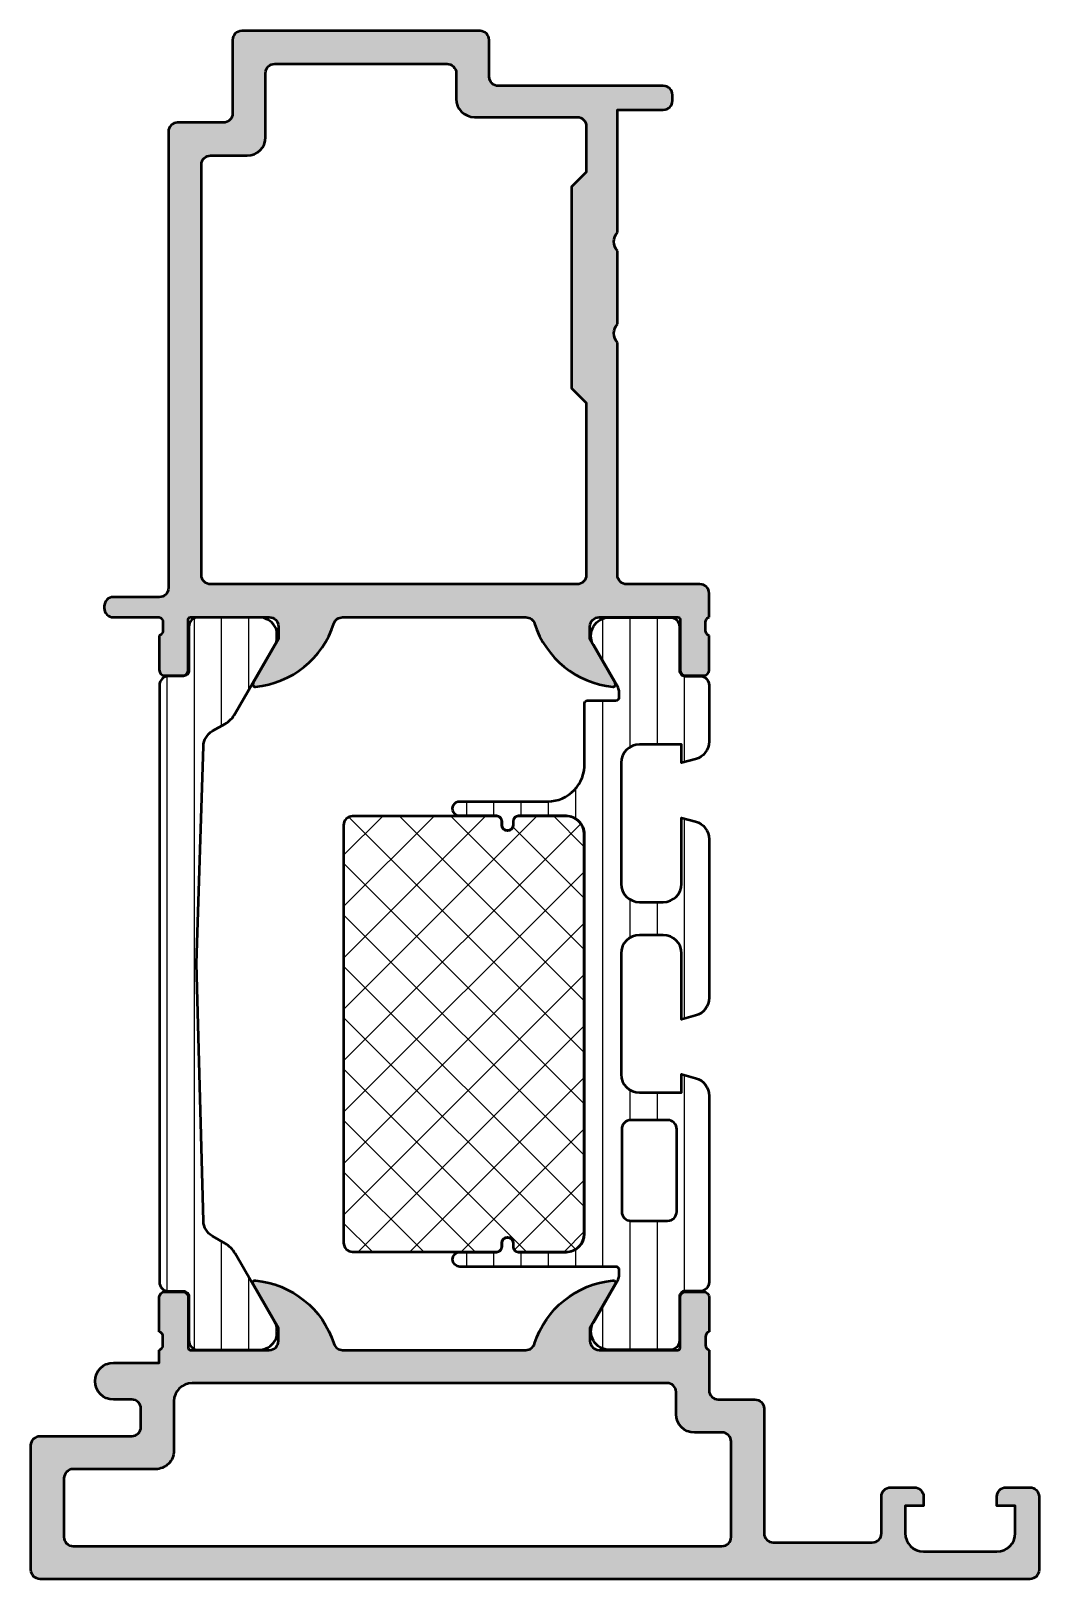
# Model space of a CAD drawing. Extents: x 0 to 55, y 0 to 84.5.
import ezdxf

# ---------------------------------------------------------------- set-up
doc = ezdxf.new("R2010")
doc.units = 0
for name, color, linetype, lineweight in [('0S-Alu contour', 7, 'Continuous', 50), ('0S-Alu hatch', 252, 'Continuous', 25), ('0S-Plastic contour', 254, 'Continuous', 50), ('0S-Plastic hatch', 253, 'Continuous', 25), ('0S-PT contour', 91, 'Continuous', 50), ('0S-PT hatch', 103, 'Continuous', 25)]:
    doc.layers.add(name, color=color, linetype=linetype, lineweight=lineweight)
pattern_1 = [(90, (0, 0), (-1.4859, 0), [])]

# ---------------------------------------------------------------- blocks, each defined once
blk = doc.blocks.new('438210__B001AB54_13BA_46BB_997D_0071A4AAF53B_')
at = {"layer": '0S-Alu hatch'}
h = blk.add_hatch(color=256, dxfattribs=at)
edge = h.paths.add_edge_path()
edge.add_arc((7.999978222410345, 78.99999838604202), 0.500000000000057, 90, 180)
edge.add_line((7.499978222410288, 78.99999838604202), (7.499978222410401, 54.10003925664722))
edge.add_ellipse((6.999978222410232, 54.10003925664722), major_axis=(-0.5000000000001698, 0), ratio=1, start_angle=90.00000000000279, end_angle=180, ccw=False)
edge.add_line((6.999978222410256, 53.60003925664705), (4.499978222410267, 53.60003925664693))
edge.add_arc((4.49997822241029, 53.10003925664704), 0.4999999999998935, 90.00000000000261, 180)
edge.add_line((3.999978222410397, 53.10003925664704), (3.999978222410401, 52.99999600996191))
edge.add_arc((4.499978222410286, 52.99999600996192), 0.499999999999885, 180, 270.0001748528402)
edge.add_line((4.499979748289169, 52.49999600996437), (6.999978222410404, 52.50000363935646))
edge.add_ellipse((6.921141775867361, 52.23248304736334), major_axis=(-0.2788950563274342, 0), ratio=1, start_angle=178.8354106258769, end_angle=253.5801235805081, ccw=False)
edge.add_line((7.199979222410406, 52.22681463936485), (7.199979222410406, 51.77322063936494))
edge.add_ellipse((6.921111126767236, 51.76755997988792), major_axis=(-0.2789255417371507, 0), ratio=1, start_angle=106.4245945553551, end_angle=181.162870072879, ccw=False)
edge.add_line((6.999978222410406, 51.50001663936498), (6.999978222410405, 49.62000563935646))
edge.add_arc((7.299978222410402, 49.62000563935646), 0.2999999999999971, 180, 270)
edge.add_line((7.299978222410402, 49.32000563935646), (8.279952541453193, 49.32000563935647))
edge.add_arc((8.27995254145319, 49.62000563935646), 0.2999999999999971, 270.0000000000007, 360)
edge.add_line((8.579952541453187, 49.62000563935646), (8.579952541453194, 52.38000363935646))
edge.add_ellipse((8.699952541453191, 52.38000363935647), major_axis=(-0.1199999999999974, 0), ratio=1, start_angle=270, end_angle=360, ccw=False)
edge.add_line((8.699952541453191, 52.50000363935646), (12.9999782224104, 52.50000363935646))
edge.add_ellipse((12.9999782224104, 52.00000363935647), major_axis=(-0.5, 0), ratio=1, start_angle=180, end_angle=270, ccw=False)
edge.add_line((13.4999782224104, 52.00000363935647), (13.4999782224104, 51.30000363935645))
edge.add_line((13.4999782224104, 51.30000363935645), (12.11848276478804, 48.9071833163289))
edge.add_arc((12.23809800705869, 48.83812342400475), 0.1381197846482912, 149.9999999999988, 275.6225775507918)
edge.add_arc((11.76175498123662, 53.67661250120416), 4.999999999999889, 275.6225775507933, 342.25158364393)
edge.add_ellipse((16.9999782224104, 52.00000363935638), major_axis=(-0.5000000000000803, 0), ratio=1, start_angle=270, end_angle=342.25158364392985, ccw=False)
edge.add_line((16.9999782224104, 52.50000363935646), (27.00000343991803, 52.50000363935646))
edge.add_ellipse((27.00000343991803, 52.00000363935626), major_axis=(-0.500000000000199, 0), ratio=1, start_angle=197.7484163560699, end_angle=270, ccw=False)
edge.add_arc((32.23822668109181, 53.67661250120405), 4.999999999999767, 197.74841635607, 264.3774224492066)
edge.add_arc((31.76188365526975, 48.83812342400476), 0.1381197846482958, 264.3774224492017, 389.9999999999997)
edge.add_line((31.88149889754041, 48.90718331632891), (30.50000343991804, 51.30000363935646))
edge.add_line((30.50000343991804, 51.30000363935646), (30.50000343991805, 52.00000363935648))
edge.add_ellipse((31.00000343991804, 52.00000363935647), major_axis=(-0.4999999999999929, 0), ratio=1, start_angle=270, end_angle=360, ccw=False)
edge.add_line((31.00000343991804, 52.50000363935646), (35.30002912087527, 52.50000363935645))
edge.add_ellipse((35.30002912087527, 52.38000363935647), major_axis=(-0.1199999999999761, 0), ratio=1, start_angle=180, end_angle=270, ccw=False)
edge.add_line((35.42002912087524, 52.38000363935647), (35.42002912087526, 49.62000563935646))
edge.add_arc((35.72002912087525, 49.62000563935647), 0.29999999999999, 180, 269.9999999999986)
edge.add_line((35.72002912087524, 49.32000563935648), (36.70000343991804, 49.32000563935647))
edge.add_arc((36.70000343991804, 49.62000563935646), 0.2999999999999971, 270, 360)
edge.add_line((37.00000343991803, 49.62000563935646), (37.00000343991803, 51.50001663936498))
edge.add_ellipse((37.07887053556122, 51.76755997988792), major_axis=(-0.2789255417371551, 0), ratio=1, start_angle=-1.1628700727583237, end_angle=73.57540544464229, ccw=False)
edge.add_line((36.80000243991803, 51.77322063936435), (36.80000243991803, 52.22681463936527))
edge.add_ellipse((37.07883988646108, 52.23248304736336), major_axis=(-0.278895056327425, 0), ratio=1, start_angle=-73.58012358050871, end_angle=1.164589374040304, ccw=False)
edge.add_line((37.00000343991804, 52.50000363935647), (37.00000034391764, 53.79999720073795))
edge.add_arc((36.50000034391901, 53.79999600996213), 0.5000000000000466, 0.0001364489491781, 90)
edge.add_line((36.50000034391901, 54.29999600996217), (32.50000034391907, 54.29999600996218))
edge.add_ellipse((32.50000034391907, 54.79999600996219), major_axis=(-0.5, 0), ratio=1, start_angle=0, end_angle=90, ccw=False)
edge.add_line((32.00000034391907, 54.79999600996219), (32.00000034391907, 67.49999600996216))
edge.add_ellipse((32.52502729791173, 67.99999600996216), major_axis=(-0.7250195186467849, 0), ratio=1, start_angle=-43.601349951590976, end_angle=43.60134995159109, ccw=False)
edge.add_line((32.00000034391907, 68.49999600996216), (32.00000034391907, 72.499968544142))
edge.add_ellipse((32.52502729791173, 72.999968544142), major_axis=(-0.7250195186467849, 0), ratio=1, start_angle=-43.601349951590976, end_angle=43.60134995159109, ccw=False)
edge.add_line((32.00000034391907, 73.499968544142), (32.00000034391896, 80.19999600996232))
edge.add_line((32.00000034391896, 80.19999600996232), (34.50000034391896, 80.19999600996232))
edge.add_arc((34.50000034391896, 80.69999600996243), 0.5000000000001137, 270, 360)
edge.add_line((35.00000034391907, 80.6999960099626), (35.00000034391895, 80.99999600996246))
edge.add_arc((34.50000034391906, 80.99999600996225), 0.4999999999998935, 0, 89.9999999999992)
edge.add_line((34.50000034391907, 81.49999600996215), (25.50000034391896, 81.49999600996215))
edge.add_ellipse((25.50000034391896, 81.99999600996205), major_axis=(-0.4999999999998864, 0), ratio=1, start_angle=0.0005069877282721791, end_angle=90, ccw=False)
edge.add_line((25.00000034393865, 81.99999158566027), (24.99998264667285, 84.00000043426031))
edge.add_arc((24.49998264669213, 83.99999600996345), 0.5000000000002974, 0.0005069862905383, 90.00000000000081)
edge.add_line((24.49998264669212, 84.49999600996377), (11.49997822241193, 84.49999600996352))
edge.add_arc((11.49997822241193, 83.99999600996335), 0.5000000000001564, 90.00000000000102, 180)
edge.add_line((10.99997822241178, 83.99999600996334), (10.99997822241188, 79.99999838604221))
edge.add_ellipse((10.49997822241176, 79.9999983860422), major_axis=(-0.5000000000001137, 0), ratio=1, start_angle=90, end_angle=180, ccw=False)
edge.add_line((10.49997822241176, 79.49999838604208), (7.999978222410345, 79.49999838604208))
edge = h.paths.add_edge_path()
edge.add_line((9.799978222410157, 77.69999838604201), (11.79997822241223, 77.69999838604213))
edge.add_arc((11.79997822241217, 78.69999838604201), 0.9999999999998863, 270.0000000000033, 360)
edge.add_line((12.79997822241206, 78.69999838604208), (12.79997822241183, 82.19999600996358))
edge.add_ellipse((13.29997822241166, 82.19999600996363), major_axis=(-0.4999999999998295, 0), ratio=1, start_angle=270.0000000000006, end_angle=360, ccw=False)
edge.add_line((13.29997822241166, 82.69999600996346), (22.70000034391882, 82.69999600996357))
edge.add_ellipse((22.70000034391883, 82.1999960099635), major_axis=(-0.500000000000057, 0), ratio=1, start_angle=180, end_angle=270.0000000000008, ccw=False)
edge.add_line((23.20000034391888, 82.19999600996358), (23.20000034391911, 80.79999600996194))
edge.add_arc((24.200000343919, 80.7999960099621), 0.9999999999998863, 180, 270)
edge.add_line((24.200000343919, 79.79999600996221), (29.80000034391891, 79.79999600996221))
edge.add_ellipse((29.80000034391891, 79.29999600996211), major_axis=(-0.5000000000001137, 0), ratio=1, start_angle=180, end_angle=270, ccw=False)
edge.add_line((30.30000034391902, 79.29999600996207), (30.30000034391879, 76.79998802698105))
edge.add_line((30.30000034391879, 76.79998802698105), (29.50000034391884, 75.99998802698123))
edge.add_line((29.50000034391884, 75.99998802698123), (29.50000034391884, 64.99998202861843))
edge.add_line((29.50000034391884, 64.99998202861843), (30.30000034391891, 64.19998202861893))
edge.add_line((30.30000034391891, 64.19998202861893), (30.30000034391913, 54.79999600996214))
edge.add_ellipse((29.80000034391919, 54.79999600996212), major_axis=(-0.4999999999999467, 0), ratio=1, start_angle=89.9999999999821, end_angle=180, ccw=False)
edge.add_line((29.80000034391903, 54.29999600996217), (9.799978222410296, 54.29999600996218))
edge.add_ellipse((9.799978222410296, 54.79999600996224), major_axis=(-0.500000000000057, 0), ratio=1, start_angle=0, end_angle=90, ccw=False)
edge.add_line((9.299978222410237, 54.79999600996223), (9.299978222409901, 77.19999838604171))
edge.add_ellipse((9.799978222410186, 77.19999838604173), major_axis=(-0.5000000000002843, 0), ratio=1, start_angle=270.00000000000324, end_angle=360, ccw=False)
at = {"layer": '0S-Alu contour', "color": 7}
for points in [[(10.99997822241178, 83.99999600996334), (10.99997822241188, 79.99999838604221)], [(24.49998264669212, 84.49999600996377), (11.49997822241193, 84.49999600996352)], [(25.00000034393865, 81.99999158566027), (24.99998264667285, 84.00000043426031)], [(12.79997822241206, 78.69999838604208), (12.79997822241183, 82.19999600996358)], [(13.29997822241166, 82.69999600996346), (22.70000034391882, 82.69999600996357)], [(23.20000034391888, 82.19999600996358), (23.20000034391911, 80.79999600996194)], [(34.50000034391907, 81.49999600996215), (25.50000034391896, 81.49999600996215)], [(35.00000034391907, 80.6999960099626), (35.00000034391895, 80.99999600996246)], [(10.49997822241176, 79.49999838604208), (7.999978222410345, 79.49999838604208)], [(24.200000343919, 79.79999600996221), (29.80000034391891, 79.79999600996221)], [(32.00000034391907, 73.499968544142), (32.00000034391896, 80.19999600996232), (34.50000034391896, 80.19999600996232)], [(7.499978222410288, 78.99999838604202), (7.499978222410401, 54.10003925664722)], [(30.30000034391902, 79.29999600996207), (30.30000034391879, 76.79998802698105), (29.50000034391884, 75.99998802698123), (29.50000034391884, 64.99998202861843), (30.30000034391891, 64.19998202861893), (30.30000034391913, 54.79999600996214)], [(9.299978222410237, 54.79999600996223), (9.299978222409901, 77.19999838604171)], [(9.799978222410157, 77.69999838604201), (11.79997822241223, 77.69999838604213)], [(32.00000034391907, 68.49999600996216), (32.00000034391907, 72.499968544142)], [(32.00000034391907, 54.79999600996219), (32.00000034391907, 67.49999600996216)], [(29.80000034391903, 54.29999600996217), (9.799978222410296, 54.29999600996218)], [(36.50000034391901, 54.29999600996217), (32.50000034391907, 54.29999600996218)], [(6.999978222410256, 53.60003925664705), (4.499978222410267, 53.60003925664693)], [(37.00000343991804, 52.50000363935647), (37.00000034391764, 53.79999720073795)], [(3.999978222410397, 53.10003925664704), (3.999978222410401, 52.99999600996191)], [(4.499979748289169, 52.49999600996437), (6.999978222410404, 52.50000363935646)], [(8.699952541453191, 52.50000363935646), (12.9999782224104, 52.50000363935646)], [(16.9999782224104, 52.50000363935646), (27.00000343991803, 52.50000363935646)], [(31.00000343991804, 52.50000363935646), (35.30002912087527, 52.50000363935645)], [(7.199979222410406, 52.22681463936485), (7.199979222410406, 51.77322063936494)], [(8.579952541453187, 49.62000563935646), (8.579952541453194, 52.38000363935646)], [(13.4999782224104, 52.00000363935647), (13.4999782224104, 51.30000363935645), (12.11848276478804, 48.9071833163289)], [(31.88149889754041, 48.90718331632891), (30.50000343991804, 51.30000363935646), (30.50000343991805, 52.00000363935648)], [(35.42002912087524, 52.38000363935647), (35.42002912087526, 49.62000563935646)], [(36.80000243991803, 51.77322063936435), (36.80000243991803, 52.22681463936527)], [(6.999978222410406, 51.50001663936498), (6.999978222410405, 49.62000563935646)], [(37.00000343991803, 49.62000563935646), (37.00000343991803, 51.50001663936498)], [(7.299978222410402, 49.32000563935646), (8.279952541453193, 49.32000563935647)], [(35.72002912087524, 49.32000563935648), (36.70000343991804, 49.32000563935647)]]:
    blk.add_lwpolyline(points, dxfattribs=at)
for centre, radius, start, end in [((11.49997822241193, 83.99999600996335), 0.5000000000001564, 90.00000000000102, 180), ((24.49998264669213, 83.99999600996345), 0.5000000000002974, 0.0005069862905383, 90.00000000000081), ((34.50000034391906, 80.99999600996225), 0.4999999999998935, 0, 89.9999999999992), ((24.200000343919, 80.7999960099621), 0.9999999999998863, 180, 270), ((34.50000034391896, 80.69999600996243), 0.5000000000001137, 270, 0), ((7.999978222410345, 78.99999838604202), 0.500000000000057, 90, 180), ((11.79997822241217, 78.69999838604201), 0.9999999999998863, 270.0000000000033, 0), ((36.50000034391901, 53.79999600996213), 0.5000000000000466, 0.0001364489491781, 90), ((4.49997822241029, 53.10003925664704), 0.4999999999998935, 90.00000000000261, 180), ((4.499978222410286, 52.99999600996192), 0.499999999999885, 180, 270.0001748528402), ((11.76175498123662, 53.67661250120416), 4.999999999999889, 275.6225775507933, 342.25158364393), ((32.23822668109181, 53.67661250120405), 4.999999999999767, 197.74841635607, 264.3774224492066), ((7.299978222410402, 49.62000563935646), 0.2999999999999971, 180, 270), ((8.27995254145319, 49.62000563935646), 0.2999999999999971, 270.0000000000007, 0), ((35.72002912087525, 49.62000563935647), 0.29999999999999, 180, 269.9999999999986), ((36.70000343991804, 49.62000563935646), 0.2999999999999971, 270, 0), ((12.23809800705869, 48.83812342400475), 0.1381197846482912, 149.9999999999988, 275.6225775507918), ((31.76188365526975, 48.83812342400476), 0.1381197846482958, 264.3774224492017, 29.9999999999997)]:
    blk.add_arc(centre, radius, start, end, dxfattribs=at)
at = {"layer": '0S-Alu contour', "color": 7, "extrusion": (0, 0, -1)}
for centre, radius, start, end in [((-13.29997822241166, 82.19999600996363), 0.4999999999998295, 0, 89.99999999999939), ((-22.70000034391883, 82.1999960099635), 0.500000000000057, 89.9999999999992, 180), ((-25.50000034391896, 81.99999600996205), 0.4999999999998864, 270, 359.9994930122717), ((-10.49997822241176, 79.9999983860422), 0.5000000000001137, 180, 270), ((-29.80000034391891, 79.29999600996211), 0.5000000000001137, 90, 180), ((-9.799978222410186, 77.19999838604173), 0.5000000000002843, 0, 89.99999999999675), ((-32.52502729791173, 72.999968544142), 0.7250195186467849, 316.398650048409, 43.60134995159103), ((-32.52502729791173, 67.99999600996216), 0.7250195186467849, 316.398650048409, 43.60134995159103), ((-6.999978222410232, 54.10003925664722), 0.5000000000001698, 180, 269.9999999999972), ((-9.799978222410296, 54.79999600996224), 0.500000000000057, 270, 0), ((-29.80000034391919, 54.79999600996212), 0.4999999999999467, 180, 270.0000000000179), ((-32.50000034391907, 54.79999600996219), 0.5, 270, 0), ((-6.921141775867361, 52.23248304736334), 0.2788950563274342, 106.4198764194919, 181.1645893741232), ((-8.699952541453191, 52.38000363935647), 0.1199999999999974, 0, 90), ((-12.9999782224104, 52.00000363935647), 0.5, 90, 180), ((-16.9999782224104, 52.00000363935638), 0.5000000000000803, 17.74841635607016, 90), ((-27.00000343991803, 52.00000363935626), 0.500000000000199, 90, 162.2515836439301), ((-31.00000343991804, 52.00000363935647), 0.4999999999999929, 0, 90), ((-35.30002912087527, 52.38000363935647), 0.1199999999999761, 90, 180), ((-37.07883988646108, 52.23248304736336), 0.2788950563274251, 358.8354106259597, 73.58012358050884), ((-6.921111126767236, 51.76755997988792), 0.2789255417371507, 178.837129927121, 253.5754054446449), ((-37.07887053556122, 51.76755997988792), 0.2789255417371551, 286.4245945553577, 1.162870072758341)]:
    blk.add_arc(centre, radius, start, end, dxfattribs=at)
blk = doc.blocks.new('438220__2552E916_AD43_4849_A436_2DDE8F2B1684_')
at = {"layer": '0S-Alu hatch'}
h = blk.add_hatch(color=256, dxfattribs=at)
edge = h.paths.add_edge_path()
edge.add_line((4.499978794614197, 11.80000305175781), (6.999978222410277, 11.80000305175781))
edge.add_line((6.999978222410277, 11.80000305175781), (6.999978222410391, 12.50000363935635))
edge.add_arc((6.921141775867347, 12.76752423134947), 0.2788950563274413, 286.4198764194918, 361.1645893741066)
edge.add_line((7.199979222410401, 12.77319263934789), (7.199979222410402, 13.22678663934788))
edge.add_arc((6.921111126767234, 13.23244729882491), 0.2789255417371481, 358.8371299271203, 433.5754054446456)
edge.add_line((6.999978222410399, 13.49999063934785), (6.999978222410399, 15.38000163935636))
edge.add_ellipse((7.299978222410404, 15.38000163935636), major_axis=(-0.3000000000000043, 0), ratio=1, start_angle=270, end_angle=360, ccw=False)
edge.add_line((7.299978222410404, 15.68000163935636), (8.279952541453186, 15.68000163935636))
edge.add_ellipse((8.279952541453188, 15.38000163935636), major_axis=(-0.3000000000000007, 0), ratio=1, start_angle=180, end_angle=270.00000000000034, ccw=False)
edge.add_line((8.579952541453189, 15.38000163935636), (8.579952541453187, 12.62000363935637))
edge.add_arc((8.69995254145319, 12.62000363935636), 0.1200000000000028, 180, 270.0000000000017)
edge.add_line((8.699952541453193, 12.50000363935636), (12.99997822241041, 12.50000363935657))
edge.add_arc((12.99997822241039, 13.00000363935658), 0.5000000000000018, 270.0000000000029, 360)
edge.add_line((13.49997822241039, 13.00000363935658), (13.49997822241039, 13.70000363935657))
edge.add_line((13.49997822241039, 13.70000363935657), (12.11848276478802, 16.09282396238413))
edge.add_ellipse((12.23809800705869, 16.16188385470828), major_axis=(-0.1381197846483022, 0), ratio=1, start_angle=-95.62257755079361, end_angle=30.000000000000284, ccw=False)
edge.add_ellipse((11.76175498123659, 11.32339477750868), major_axis=(-5.000000000000095, 0), ratio=1, start_angle=197.7484163560701, end_angle=264.3774224492065, ccw=False)
edge.add_arc((16.99997822241041, 13.0000036393565), 0.4999999999999286, 197.7484163560703, 269.9999999999984)
edge.add_line((16.9999782224104, 12.50000363935657), (26.99997822241027, 12.50000363935635))
edge.add_arc((26.99997822241029, 13.00000363935634), 0.4999999999999858, 269.9999999999984, 342.2515836439286)
edge.add_ellipse((32.23820146358411, 11.32339477750852), major_axis=(-5.000000000000029, 0), ratio=1, start_angle=275.62257755079395, end_angle=342.25158364393, ccw=False)
edge.add_ellipse((31.76185843776197, 16.16188385470805), major_axis=(-0.1381197846483057, 0), ratio=1, start_angle=150.0000000000006, end_angle=275.62257755079355, ccw=False)
edge.add_line((31.88147368003264, 16.0928239623839), (30.49997822241027, 13.70000363935634))
edge.add_line((30.49997822241027, 13.70000363935634), (30.49997822241028, 13.00000363935634))
edge.add_arc((30.99997822241028, 13.00000363935635), 0.5, 180, 270)
edge.add_line((30.99997822241028, 12.50000363935635), (35.30000390336748, 12.50000363935636))
edge.add_arc((35.30000390336748, 12.62000363935637), 0.1200000000000116, 270, 360)
edge.add_line((35.42000390336749, 12.62000363935637), (35.42000390336749, 15.38000163935637))
edge.add_ellipse((35.72000390336749, 15.38000163935636), major_axis=(-0.2999999999999971, 0), ratio=1, start_angle=270, end_angle=360, ccw=False)
edge.add_line((35.72000390336749, 15.68000163935636), (36.69997822241028, 15.68000163935636))
edge.add_ellipse((36.69997822241028, 15.38000163935636), major_axis=(-0.3000000000000043, 0), ratio=1, start_angle=180, end_angle=270, ccw=False)
edge.add_line((36.99997822241028, 15.38000163935636), (36.99997822241028, 13.49999063934786))
edge.add_arc((37.07884531805345, 13.23244729882493), 0.2789255417371429, 106.4245945553569, 181.1628700728188)
edge.add_line((36.79997722241028, 13.2267866393482), (36.79997722241028, 12.7731926393478))
edge.add_arc((37.07881466895333, 12.76752423134946), 0.2788950563274302, 178.8354106259081, 253.5801235805061)
edge.add_line((36.99997822241028, 12.50000363935634), (37.00001255242836, 10.29998363088249))
edge.add_arc((37.49999729433596, 10.29999143285028), 0.4999847419684759, 180.0008940665281, 270.0000000000041)
edge.add_line((37.499997294336, 9.800006690881803), (39.50002018153006, 9.80000669111473))
edge.add_ellipse((39.50002018158829, 9.300021949438586), major_axis=(-0.4999847416761441, 0), ratio=1, start_angle=180, end_angle=270.00000000667274, ccw=False)
edge.add_line((40.00000492326443, 9.300021949438586), (40.00000492296499, 2.500011801331882))
edge.add_arc((40.50001308498923, 2.500011801314762), 0.5000081620242299, 180, 270.0000000000049)
edge.add_line((40.50001308498926, 2.000003639290532), (45.89996830194373, 2.000003638426337))
edge.add_arc((45.89996830193753, 2.500034156935955), 0.5000305185096181, 270.0000000007116, 360)
edge.add_line((46.39999882044715, 2.500034156935928), (46.39999881944937, 4.499995477167173))
edge.add_ellipse((46.90000698147305, 4.49999547739997), major_axis=(-0.5000081620236827, 0), ratio=1, start_angle=269.9999999999902, end_angle=360, ccw=False)
edge.add_line((46.90000698147314, 5.000003639423653), (48.19997135372172, 5.000003640288074))
edge.add_ellipse((48.19997135369601, 4.499973121779024), major_axis=(-0.5000305185090497, 0), ratio=1, start_angle=180, end_angle=269.9999999970543, ccw=False)
edge.add_line((48.70000187220506, 4.499973121779024), (48.7000018712738, 4.000003639357259))
edge.add_line((48.7000018712738, 4.000003639357259), (47.70000187127449, 4.000003639356918))
edge.add_line((47.70000187127449, 4.000003639356918), (47.70000187124458, 2.500003639387068))
edge.add_arc((48.70000187127385, 2.500003639386533), 1.000000000029274, 180, 270)
edge.add_line((48.70000187127385, 1.500003639357258), (52.69997041163373, 1.500003638862423))
edge.add_arc((52.69997041163373, 2.500035098998014), 1.00003146013559, 270, 360)
edge.add_line((53.70000187176931, 2.500035098998398), (53.70000187127391, 4.000003639357032))
edge.add_line((53.70000187127391, 4.000003639357032), (52.70000187127414, 4.000003639356805))
edge.add_line((52.70000187127414, 4.000003639356805), (52.70000186655903, 4.500034153617149))
edge.add_ellipse((53.1999713525318, 4.500034153617149), major_axis=(-0.4999694859727697, 0), ratio=1, start_angle=270.0000000000008, end_angle=360, ccw=False)
edge.add_line((53.1999713525318, 5.000003639589919), (54.49997440554351, 5.000003640288298))
edge.add_ellipse((54.49997440545394, 4.499973121779134), major_axis=(-0.5000305185091634, 0), ratio=1, start_angle=180, end_angle=269.9999999897366, ccw=False)
edge.add_line((55.0000049239631, 4.49997312177912), (55.00000492303172, 0.4999999998839746))
edge.add_ellipse((54.50000492303132, 0.5000000000003979), major_axis=(-0.5000000000003979, 0), ratio=1, start_angle=90, end_angle=180, ccw=False)
edge.add_line((54.50000492303132, 0), (0.5000015256760549, -2.3276e-12))
edge.add_ellipse((0.5000015256760547, 0.5000015256760549), major_axis=(-0.5000015256783824, 0), ratio=1, start_angle=0, end_angle=90, ccw=False)
edge.add_line((-2.3278e-12, 0.5000015256760716), (-2.5479e-12, 7.299998524740562))
edge.add_ellipse((0.5000016659947157, 7.299998524740375), major_axis=(-0.5000016659972637, 0), ratio=1, start_angle=270, end_angle=360, ccw=False)
edge.add_line((0.5000016659947156, 7.800000190737638), (5.499979904781759, 7.800000190732033))
edge.add_arc((5.499979904782038, 8.299998508362991), 0.4999983176309577, 269.999999999968, 360)
edge.add_line((5.999978222412996, 8.299998508362876), (5.999978222410391, 9.300000762940314))
edge.add_arc((5.499977077999123, 9.300000762939012), 0.5000011444112671, 0, 90)
edge.add_line((5.499977077999123, 9.800001907350278), (4.499978794614701, 9.800001907349296))
edge.add_ellipse((4.499978794614449, 10.80000247955355), major_axis=(-1.000000572204259, 0), ratio=1, start_angle=-89.99999999998562, end_angle=90.00000000001438, ccw=False)
edge = h.paths.add_edge_path()
edge.add_line((7.799977459470824, 9.700000587599584), (7.799977459470595, 6.999999999999858))
edge.add_ellipse((6.799977459470651, 6.999999999999943), major_axis=(-0.999999999999944, 0), ratio=1, start_angle=89.99999999997351, end_angle=180, ccw=False)
edge.add_line((6.799977459470189, 5.999999999999999), (2.299997794167838, 6.000000000002081))
edge.add_arc((2.299997794167838, 5.500001442892935), 0.4999985571091461, 90, 180)
edge.add_line((1.799999237058692, 5.500001442893147), (1.799999237059418, 2.299998788120888))
edge.add_arc((2.299998072865378, 2.299998788120889), 0.4999988358059602, 180, 270.0000000000002)
edge.add_line((2.299998072865379, 1.799999952314929), (37.70000950063201, 1.799999952316397))
edge.add_arc((37.70000950063201, 2.299999952316562), 0.5000000000001651, 270, 360)
edge.add_line((38.20000950063217, 2.299999952225284), (38.20000950158147, 7.50000363926586))
edge.add_arc((37.70000950158146, 7.50000363935714), 0.5000000000000071, 0, 90.0000000000016)
edge.add_line((37.70000950158145, 8.000003639357148), (36.20001255242585, 8.000003639357146))
edge.add_ellipse((36.20001255242585, 9.000003639357146), major_axis=(-1, 0), ratio=1, start_angle=0, end_angle=90, ccw=False)
edge.add_line((35.20001255242585, 9.000003639357146), (35.20001255242585, 10.20000058759933))
edge.add_arc((34.70001255242585, 10.20000058759933), 0.5, 0, 90)
edge.add_line((34.70001255242585, 10.70000058759933), (8.799977459470654, 10.70000058759933))
edge.add_arc((8.799977459470654, 9.7000005875995), 0.9999999999998294, 90, 180)
at = {"layer": '0S-Alu contour', "color": 7}
for points in [[(13.49997822241039, 13.00000363935658), (13.49997822241039, 13.70000363935657), (12.11848276478802, 16.09282396238413)], [(31.88147368003264, 16.0928239623839), (30.49997822241027, 13.70000363935634), (30.49997822241028, 13.00000363935634)], [(6.999978222410399, 13.49999063934785), (6.999978222410399, 15.38000163935636)], [(7.299978222410404, 15.68000163935636), (8.279952541453186, 15.68000163935636)], [(8.579952541453189, 15.38000163935636), (8.579952541453187, 12.62000363935637)], [(35.42000390336749, 12.62000363935637), (35.42000390336749, 15.38000163935637)], [(35.72000390336749, 15.68000163935636), (36.69997822241028, 15.68000163935636)], [(36.99997822241028, 15.38000163935636), (36.99997822241028, 13.49999063934786)], [(7.199979222410401, 12.77319263934789), (7.199979222410402, 13.22678663934788)], [(36.79997722241028, 13.2267866393482), (36.79997722241028, 12.7731926393478)], [(4.499978794614197, 11.80000305175781), (6.999978222410277, 11.80000305175781), (6.999978222410391, 12.50000363935635)], [(8.699952541453193, 12.50000363935636), (12.99997822241041, 12.50000363935657)], [(16.9999782224104, 12.50000363935657), (26.99997822241027, 12.50000363935635)], [(30.99997822241028, 12.50000363935635), (35.30000390336748, 12.50000363935636)], [(36.99997822241028, 12.50000363935634), (37.00001255242836, 10.29998363088249)], [(34.70001255242585, 10.70000058759933), (8.799977459470654, 10.70000058759933)], [(35.20001255242585, 9.000003639357146), (35.20001255242585, 10.20000058759933)], [(5.499977077999123, 9.800001907350278), (4.499978794614701, 9.800001907349296)], [(5.999978222412996, 8.299998508362876), (5.999978222410391, 9.300000762940314)], [(7.799977459470824, 9.700000587599584), (7.799977459470595, 6.999999999999858)], [(37.499997294336, 9.800006690881803), (39.50002018153006, 9.80000669111473)], [(40.00000492326443, 9.300021949438586), (40.00000492296499, 2.500011801331882)], [(0.5000016659947156, 7.800000190737638), (5.499979904781759, 7.800000190732033)], [(37.70000950158145, 8.000003639357148), (36.20001255242585, 8.000003639357146)], [(-2.3278e-12, 0.5000015256760716), (-2.5479e-12, 7.299998524740562)], [(38.20000950063217, 2.299999952225284), (38.20000950158147, 7.50000363926586)], [(6.799977459470189, 5.999999999999999), (2.299997794167838, 6.000000000002081)], [(1.799999237058692, 5.500001442893147), (1.799999237059418, 2.299998788120888)], [(46.39999882044715, 2.500034156935928), (46.39999881944937, 4.499995477167173)], [(46.90000698147314, 5.000003639423653), (48.19997135372172, 5.000003640288074)], [(48.70000187220506, 4.499973121779024), (48.7000018712738, 4.000003639357259), (47.70000187127449, 4.000003639356918), (47.70000187124458, 2.500003639387068)], [(53.70000187176931, 2.500035098998398), (53.70000187127391, 4.000003639357032), (52.70000187127414, 4.000003639356805), (52.70000186655903, 4.500034153617149)], [(53.1999713525318, 5.000003639589919), (54.49997440554351, 5.000003640288298)], [(55.0000049239631, 4.49997312177912), (55.00000492303172, 0.4999999998839746)], [(2.299998072865379, 1.799999952314929), (37.70000950063201, 1.799999952316397)], [(40.50001308498926, 2.000003639290532), (45.89996830194373, 2.000003638426337)], [(48.70000187127385, 1.500003639357258), (52.69997041163373, 1.500003638862423)], [(54.50000492303132, 0), (0.5000015256760549, -2.3276e-12)]]:
    blk.add_lwpolyline(points, dxfattribs=at)
at = {"layer": '0S-Alu contour', "color": 7, "extrusion": (0, 0, -1)}
for centre, radius, start, end in [((-12.23809800705869, 16.16188385470828), 0.1381197846483022, 329.9999999999997, 95.62257755079366), ((-11.76175498123659, 11.32339477750868), 5.000000000000095, 95.62257755079347, 162.2515836439299), ((-32.23820146358411, 11.32339477750852), 5.000000000000029, 17.74841635606997, 84.37742244920608), ((-31.76185843776197, 16.16188385470805), 0.1381197846483057, 84.37742244920646, 209.9999999999995), ((-7.299978222410404, 15.38000163935636), 0.3000000000000043, 0, 90), ((-8.279952541453188, 15.38000163935636), 0.3000000000000007, 89.99999999999967, 180), ((-35.72000390336749, 15.38000163935636), 0.2999999999999971, 0, 90), ((-36.69997822241028, 15.38000163935636), 0.3000000000000043, 90, 180), ((-4.499978794614449, 10.80000247955355), 1.000000572204259, 269.9999999999856, 89.99999999998555), ((-39.50002018158829, 9.300021949438586), 0.4999847416761441, 89.99999999332725, 180), ((-36.20001255242585, 9.000003639357146), 1, 270, 0), ((-0.5000016659947157, 7.299998524740375), 0.5000016659972637, 0, 89.99999999999999), ((-6.799977459470651, 6.999999999999943), 0.999999999999944, 180, 270.0000000000265), ((-46.90000698147305, 4.49999547739997), 0.5000081620236827, 0, 90.00000000000978), ((-48.19997135369601, 4.499973121779024), 0.5000305185090497, 90.00000000294567, 180), ((-53.1999713525318, 4.500034153617149), 0.4999694859727697, 0, 89.9999999999992), ((-54.49997440545394, 4.499973121779134), 0.5000305185091634, 90.00000001026345, 180), ((-0.5000015256760547, 0.5000015256760549), 0.5000015256783824, 270, 0), ((-54.50000492303132, 0.5000000000003979), 0.5000000000003979, 180, 270)]:
    blk.add_arc(centre, radius, start, end, dxfattribs=at)
at = {"layer": '0S-Alu contour', "color": 7}
for centre, radius, start, end in [((6.921111126767234, 13.23244729882491), 0.2789255417371481, 358.8371299271203, 73.57540544464564), ((6.921141775867347, 12.76752423134947), 0.2788950563274413, 286.4198764194918, 1.164589374106626), ((12.99997822241039, 13.00000363935658), 0.5000000000000018, 270.0000000000029, 0), ((16.99997822241041, 13.0000036393565), 0.4999999999999286, 197.7484163560703, 269.9999999999984), ((26.99997822241029, 13.00000363935634), 0.4999999999999858, 269.9999999999984, 342.2515836439286), ((30.99997822241028, 13.00000363935635), 0.5, 180, 270), ((37.07881466895333, 12.76752423134946), 0.2788950563274302, 178.8354106259081, 253.5801235805061), ((37.07884531805345, 13.23244729882493), 0.2789255417371429, 106.4245945553569, 181.1628700728188), ((8.69995254145319, 12.62000363935636), 0.1200000000000028, 180, 270.0000000000017), ((35.30000390336748, 12.62000363935637), 0.1200000000000116, 270, 0), ((8.799977459470654, 9.7000005875995), 0.9999999999998294, 90, 180), ((34.70001255242585, 10.20000058759933), 0.5, 0, 90), ((37.49999729433596, 10.29999143285028), 0.4999847419684759, 180.0008940665281, 270.0000000000041), ((5.499977077999123, 9.300000762939012), 0.5000011444112671, 0, 90), ((5.499979904782038, 8.299998508362991), 0.4999983176309577, 269.999999999968, 0), ((37.70000950158146, 7.50000363935714), 0.5000000000000071, 0, 90.0000000000016), ((2.299997794167838, 5.500001442892935), 0.4999985571091461, 90, 180), ((2.299998072865378, 2.299998788120889), 0.4999988358059602, 180, 270.0000000000002), ((37.70000950063201, 2.299999952316562), 0.5000000000001651, 270, 0), ((40.50001308498923, 2.500011801314762), 0.5000081620242299, 180, 270.0000000000049), ((45.89996830193753, 2.500034156935955), 0.5000305185096181, 270.0000000007116, 0), ((48.70000187127385, 2.500003639386533), 1.000000000029274, 180, 270), ((52.69997041163373, 2.500035098998014), 1.00003146013559, 270, 0)]:
    blk.add_arc(centre, radius, start, end, dxfattribs=at)
blk = doc.blocks.new('284487__5E4E73F5_2BB7_437C_8834_2AC3E06129E6___641E435A_79BE_4323_B6D3_AEB96B61C31C_')
at = {"layer": '0S-Plastic hatch'}
h = blk.add_hatch(dxfattribs=at)
h.set_pattern_fill('ANSI31', color=256, scale=0.4680000000000001, angle=45, style=0)
h.set_pattern_definition(pattern_1)
edge = h.paths.add_edge_path()
edge.add_line((37.00001632345484, 48.78996853831178), (37.00001632345482, 45.71925010112667))
edge.add_ellipse((35.99890471731337, 45.71995471263835), major_axis=(-1.00111185410448, 0), ratio=1, start_angle=105.05970247629429, end_angle=179.9596735679592, ccw=False)
edge.add_line((36.25901900899682, 44.75322543321699), (35.50001632345341, 44.55028353868676))
edge.add_line((35.50001632345341, 44.55028353868676), (35.50003921163666, 45.55028353868664))
edge.add_line((35.50003921163666, 45.55028353868664), (33.2000209010789, 45.55028353868664))
edge.add_arc((33.20013092224309, 44.55016588727089), 1.000117657467365, 90.00630300678252, 179.9932598638979)
edge.add_line((32.20001327169584, 44.55028353867879), (32.20001327169571, 37.95027513996518))
edge.add_arc((33.20012252251441, 37.95039279038116), 1.000109257738749, 180.0067401358858, 269.9936969972658)
edge.add_line((33.20001250234491, 36.95028353869397), (34.50002014463168, 36.95028353869394))
edge.add_arc((34.49990203266843, 37.95042072009599), 1.000137188376307, 270.0067663887503, 359.9921411636064)
edge.add_line((35.50003921163666, 37.95028353870885), (35.50003921163695, 41.55028353868662))
edge.add_line((35.50003921163695, 41.55028353868662), (36.2590190089997, 41.34728060899956))
edge.add_ellipse((35.99883140380639, 40.38048716958579), major_axis=(-1.001192860736499, 0), ratio=1, start_angle=180.0452109688829, end_angle=254.937200072649, ccw=False)
edge.add_line((37.00002395284772, 40.3812771910317), (37.00002395284777, 31.71928988634269))
edge.add_ellipse((35.9988711164625, 31.71999452686455), major_axis=(-1.001153084358502, 0), ratio=1, start_angle=105.0597024764391, end_angle=179.9596735684834, ccw=False)
edge.add_line((36.25899612081579, 30.7532254332177), (35.500039211637, 30.55029577835694))
edge.add_line((35.500039211637, 30.55029577835694), (35.50003921163666, 34.15028964551936))
edge.add_arc((34.49990203266827, 34.15015246407716), 1.000137188376477, 0.0078588395472066, 89.9932336145884)
edge.add_line((34.50002014457324, 35.15028964547938), (33.20001250234086, 35.1502896454794))
edge.add_arc((33.20012252251439, 34.15018039379211), 1.000109257738842, 90.00630300296542, 179.9932598638979)
edge.add_line((32.20001327169561, 34.15029804421019), (32.20001632345635, 27.54999627277103))
edge.add_arc((33.20013092190728, 27.55011392382953), 1.00011460537102, 180.0067401366428, 269.9936969939667)
edge.add_line((33.20002090109192, 26.54999932451011), (35.50003921163683, 26.54999932450999))
edge.add_line((35.50003921163683, 26.54999932450999), (35.50001632345358, 27.54999932450999))
edge.add_line((35.50001632345358, 27.54999932450999), (36.25899612081432, 27.34699639482356))
edge.add_ellipse((35.99881653966965, 26.3802327708021), major_axis=(-1.001161984483898, 0), ratio=1, start_angle=180.0452109686895, end_angle=254.9372000727669, ccw=False)
edge.add_line((36.99997821246798, 26.38102276788086), (36.99997816381332, 16.21000064983622))
edge.add_ellipse((36.49997816381323, 16.21000065222804), major_axis=(-0.5000000000000924, 0), ratio=1, start_angle=90.00000089901272, end_angle=180, ccw=False)
edge.add_line((36.4999781716586, 15.71000065222795), (35.67964554444552, 15.71000063935634))
edge.add_arc((35.67964554915274, 15.41000063935627), 0.3000000000000683, 90.00000089901236, 180.0079886915352)
edge.add_line((35.37964555206873, 15.40995881066522), (35.37998017845884, 13.01000225642053))
edge.add_ellipse((34.87998420102015, 13.00999961679503), major_axis=(-0.4999959774456543, 0), ratio=1, start_angle=90, end_angle=180.0003024817733, ccw=False)
edge.add_line((34.87998420102015, 12.51000363934937), (31.56481887457899, 12.51000363935634))
edge.add_ellipse((31.55294143149895, 13.50993310004126), major_axis=(-0.9999999999998784, 0), ratio=1, start_angle=-29.999996599342126, end_angle=90.68054336165642, ccw=False)
edge.add_line((30.68691599803827, 14.00993304864028), (32.03299093914063, 16.34140355699746))
edge.add_arc((31.59997822241029, 16.59140353129699), 0.4999999999999591, 330.0000034006564, 360)
edge.add_line((32.09997822241025, 16.59140353129692), (32.09997822241028, 16.85000365222522))
edge.add_arc((31.89997822241028, 16.85000365222525), 0.1999999999999993, 0, 89.99999999999898)
edge.add_line((31.89997822241029, 17.05000365222525), (23.40002049877686, 17.05000365222536))
edge.add_ellipse((23.40002049877686, 17.44999754870974), major_axis=(-0.399993896484375, 0), ratio=1, start_angle=-89.99999999999898, end_angle=90.00000000000102, ccw=False)
edge.add_line((23.40002049877685, 17.84999144519411), (25.40002355053442, 17.84999144519411))
edge.add_arc((25.40002355053442, 18.14999144519424), 0.3000000000001215, 270.0000000000007, 360)
edge.add_line((25.70002355053454, 18.14999144519424), (25.70002355053454, 18.34999144519676))
edge.add_ellipse((26.00001897289788, 18.34999144519666), major_axis=(-0.2999954223633381, 0), ratio=1, start_angle=180, end_angle=360, ccw=False)
edge.add_line((26.30001439526122, 18.34999144519657), (26.3000143952611, 18.14999144519441))
edge.add_arc((26.60001439526129, 18.14999144519424), 0.3000000000001819, 180, 270.0000000000013)
edge.add_line((26.60001439526129, 17.84999144519406), (29.19997817874182, 17.84999144519411))
edge.add_arc((29.1999781787418, 18.84999144519422), 1.000000000000113, 270.0000000000012, 360)
edge.add_line((30.19997817874191, 18.8499914451943), (30.19997817874033, 40.65000365222529))
edge.add_arc((29.19997817874019, 40.65000365222522), 1.000000000000142, 0, 90.00000000001994)
edge.add_line((29.19997817873984, 41.65000365222537), (26.60001439526118, 41.65000365222446))
edge.add_arc((26.60001439526129, 41.3500036522244), 0.3000000000000682, 90.00000000001968, 180)
edge.add_line((26.30001439526122, 41.35000365222457), (26.3000143952611, 41.1500036522217))
edge.add_ellipse((26.00001897289782, 41.15000365222168), major_axis=(-0.2999954223632812, 0), ratio=1, start_angle=0, end_angle=180, ccw=False)
edge.add_line((25.70002355053454, 41.15000365222166), (25.70002355053443, 41.35000365222468))
edge.add_arc((25.40002355053446, 41.35000365222452), 0.2999999999999616, 0, 89.99999999998236)
edge.add_line((25.40002355053456, 41.65000365222447), (23.40002049877677, 41.6500036522251))
edge.add_ellipse((23.40002049877679, 42.04999754870947), major_axis=(-0.3999938964843821, 0), ratio=1, start_angle=-90.00000000000148, end_angle=89.99999999999852, ccw=False)
edge.add_line((23.40002049877679, 42.44999144519385), (28.20161636704371, 42.44999144519431))
edge.add_arc((28.20161636704367, 44.44999144519433), 2.000000000000014, 270.0000000000012, 362.2920152210334)
edge.add_line((30.20001632345482, 44.52997653265421), (30.20001632345459, 47.80000359943534))
edge.add_ellipse((30.35001632345459, 47.80000359943535), major_axis=(-0.1499999999999986, 0), ratio=1, start_angle=269.99999999999454, end_angle=360, ccw=False)
edge.add_line((30.3500163234546, 47.95000359943535), (31.89997472473811, 47.95000359943521))
edge.add_arc((31.89997472473813, 48.15000359943502), 0.1999999999998181, 269.9999999999959, 359.9992250410849)
edge.add_line((32.09997472471965, 48.15000089431822), (32.09997822236451, 48.40859698471202))
edge.add_arc((31.59997822241028, 48.4086037474156), 0.4999999999999682, 359.9992250514315, 389.9999965993468)
edge.add_line((32.03299093914062, 48.65860372171516), (30.68691599803818, 50.99007423007233))
edge.add_ellipse((31.55294143149885, 51.49007417867139), major_axis=(-0.9999999999998991, 0), ratio=1, start_angle=-90.6805433616463, end_angle=29.999996599343774, ccw=False)
edge.add_line((31.56481887457872, 52.49000363935633), (34.87998420102026, 52.49000363936332))
edge.add_ellipse((34.87998420102026, 51.99000766191754), major_axis=(-0.4999959774457778, 0), ratio=1, start_angle=179.9920112388451, end_angle=270, ccw=False)
edge.add_line((35.37998017360588, 51.98993794738576), (35.37964555206885, 49.59004846804737))
edge.add_arc((35.6796455491528, 49.5900066393563), 0.3000000000000167, 179.9920113084647, 270)
edge.add_line((35.6796455491528, 49.29000663935628), (36.49997822241032, 49.29000663935629))
edge.add_ellipse((36.49997822241032, 48.78996853831178), major_axis=(-0.5000381010445168, 0), ratio=1, start_angle=180, end_angle=270.0000000000008, ccw=False)
edge = h.paths.add_edge_path()
edge.add_line((32.23180285876118, 24.55472765058106), (32.23180285876118, 20.05472765058112))
edge.add_arc((32.73180285876119, 20.05472765058112), 0.5, 180, 270)
edge.add_line((32.73180285876119, 19.55472765058112), (34.73179969643401, 19.55472765058112))
edge.add_arc((34.73179969643395, 20.05472765058109), 0.4999999999999681, 270.0000000000065, 359.9999521581937)
edge.add_line((35.23179969643375, 20.05472723306564), (35.23180345407284, 24.55472723306554))
edge.add_arc((34.73180345407301, 24.554727650581), 0.5000000000000038, 359.9999521581937, 450)
edge.add_line((34.73180345407301, 25.05472765058101), (32.73180285876114, 25.05472765058101))
edge.add_arc((32.73180285876114, 24.55472765058106), 0.4999999999999503, 90, 180)
at = {"layer": '0S-Alu contour', "color": 7}
for points in [[(32.23180285876118, 24.55472765058106), (32.23180285876118, 20.05472765058112)], [(34.73180345407301, 25.05472765058101), (32.73180285876114, 25.05472765058101)], [(35.23179969643375, 20.05472723306564), (35.23180345407284, 24.55472723306554)], [(32.73180285876119, 19.55472765058112), (34.73179969643401, 19.55472765058112)]]:
    blk.add_lwpolyline(points, dxfattribs=at)
for centre, radius, start, end in [((32.73180285876114, 24.55472765058106), 0.4999999999999503, 90, 180), ((34.73180345407301, 24.554727650581), 0.5000000000000038, 359.9999521581937, 90), ((32.73180285876119, 20.05472765058112), 0.5, 180, 270), ((34.73179969643395, 20.05472765058109), 0.4999999999999681, 270.0000000000065, 359.9999521581937)]:
    blk.add_arc(centre, radius, start, end, dxfattribs=at)
at = {"layer": '0S-Plastic contour', "color": 7}
for points in [[(31.56481887457872, 52.49000363935633), (34.87998420102026, 52.49000363936332)], [(35.37998017360588, 51.98993794738576), (35.37964555206885, 49.59004846804737)], [(32.03299093914062, 48.65860372171516), (30.68691599803818, 50.99007423007233)], [(35.6796455491528, 49.29000663935628), (36.49997822241032, 49.29000663935629)], [(32.09997472471965, 48.15000089431822), (32.09997822236451, 48.40859698471202)], [(37.00001632345484, 48.78996853831178), (37.00001632345482, 45.71925010112667)], [(30.20001632345482, 44.52997653265421), (30.20001632345459, 47.80000359943534)], [(30.3500163234546, 47.95000359943535), (31.89997472473811, 47.95000359943521)], [(36.25901900899682, 44.75322543321699), (35.50001632345341, 44.55028353868676), (35.50003921163666, 45.55028353868664), (33.2000209010789, 45.55028353868664)], [(32.20001327169584, 44.55028353867879), (32.20001327169571, 37.95027513996518)], [(23.40002049877679, 42.44999144519385), (28.20161636704371, 42.44999144519431)], [(25.40002355053456, 41.65000365222447), (23.40002049877677, 41.6500036522251)], [(29.19997817873984, 41.65000365222537), (26.60001439526118, 41.65000365222446)], [(35.50003921163666, 37.95028353870885), (35.50003921163695, 41.55028353868662), (36.2590190089997, 41.34728060899956)], [(25.70002355053454, 41.15000365222166), (25.70002355053443, 41.35000365222468)], [(26.30001439526122, 41.35000365222457), (26.3000143952611, 41.1500036522217)], [(30.19997817874191, 18.8499914451943), (30.19997817874033, 40.65000365222529)], [(37.00002395284772, 40.3812771910317), (37.00002395284777, 31.71928988634269)], [(33.20001250234491, 36.95028353869397), (34.50002014463168, 36.95028353869394)], [(34.50002014457324, 35.15028964547938), (33.20001250234086, 35.1502896454794)], [(32.20001327169561, 34.15029804421019), (32.20001632345635, 27.54999627277103)], [(36.25899612081579, 30.7532254332177), (35.500039211637, 30.55029577835694), (35.50003921163666, 34.15028964551936)], [(33.20002090109192, 26.54999932451011), (35.50003921163683, 26.54999932450999), (35.50001632345358, 27.54999932450999), (36.25899612081432, 27.34699639482356)], [(36.99997821246798, 26.38102276788086), (36.99997816381332, 16.21000064983622)], [(23.40002049877685, 17.84999144519411), (25.40002355053442, 17.84999144519411)], [(25.70002355053454, 18.14999144519424), (25.70002355053454, 18.34999144519676)], [(26.30001439526122, 18.34999144519657), (26.3000143952611, 18.14999144519441)], [(26.60001439526129, 17.84999144519406), (29.19997817874182, 17.84999144519411)], [(31.89997822241029, 17.05000365222525), (23.40002049877686, 17.05000365222536)], [(30.68691599803827, 14.00993304864028), (32.03299093914063, 16.34140355699746)], [(32.09997822241025, 16.59140353129692), (32.09997822241028, 16.85000365222522)], [(35.37964555206873, 15.40995881066522), (35.37998017845884, 13.01000225642053)], [(36.4999781716586, 15.71000065222795), (35.67964554444552, 15.71000063935634)], [(34.87998420102015, 12.51000363934937), (31.56481887457899, 12.51000363935634)]]:
    blk.add_lwpolyline(points, dxfattribs=at)
at = {"layer": '0S-Plastic contour', "color": 7, "extrusion": (0, 0, -1)}
for centre, radius, start, end in [((-31.55294143149885, 51.49007417867139), 0.9999999999998991, 330.0000034006563, 90.68054336164633), ((-34.87998420102026, 51.99000766191754), 0.4999959774457779, 90, 180.007988761155), ((-36.49997822241032, 48.78996853831178), 0.5000381010445168, 89.9999999999992, 180), ((-30.35001632345459, 47.80000359943535), 0.1499999999999986, 0, 90.00000000000543), ((-35.99890471731337, 45.71995471263835), 1.00111185410448, 180.0403264320409, 254.9402975237057), ((-23.40002049877679, 42.04999754870947), 0.3999938964843821, 270.0000000000015, 90.00000000000152), ((-26.00001897289782, 41.15000365222168), 0.2999954223632812, 180, 0), ((-35.99883140380639, 40.38048716958579), 1.001192860736499, 105.062799927351, 179.9547890311171), ((-35.9988711164625, 31.71999452686455), 1.001153084358502, 180.0403264315167, 254.9402975235609), ((-35.99881653966965, 26.3802327708021), 1.001161984483898, 105.0627999272331, 179.9547890313105), ((-26.00001897289788, 18.34999144519666), 0.2999954223633381, 0, 180), ((-23.40002049877686, 17.44999754870974), 0.399993896484375, 269.999999999999, 89.99999999999898), ((-36.49997816381323, 16.21000065222804), 0.5000000000000924, 180, 269.9999991009873), ((-31.55294143149895, 13.50993310004126), 0.9999999999998784, 269.3194566383436, 29.99999659934207), ((-34.87998420102015, 13.00999961679503), 0.4999959774456543, 179.9996975182267, 270)]:
    blk.add_arc(centre, radius, start, end, dxfattribs=at)
at = {"layer": '0S-Plastic contour', "color": 7}
for centre, radius, start, end in [((35.6796455491528, 49.5900066393563), 0.3000000000000167, 179.9920113084647, 270), ((31.59997822241028, 48.4086037474156), 0.4999999999999682, 359.9992250514315, 29.9999965993468), ((31.89997472473813, 48.15000359943502), 0.1999999999998181, 269.9999999999959, 359.9992250410849), ((33.20013092224309, 44.55016588727089), 1.000117657467365, 90.00630300678252, 179.9932598638979), ((28.20161636704367, 44.44999144519433), 2.000000000000014, 270.0000000000012, 2.292015221033363), ((25.40002355053446, 41.35000365222452), 0.2999999999999616, 0, 89.99999999998236), ((26.60001439526129, 41.3500036522244), 0.3000000000000682, 90.00000000001968, 180), ((29.19997817874019, 40.65000365222522), 1.000000000000142, 0, 90.00000000001994), ((33.20012252251441, 37.95039279038116), 1.000109257738749, 180.0067401358858, 269.9936969972658), ((34.49990203266843, 37.95042072009599), 1.000137188376307, 270.0067663887503, 359.9921411636064), ((33.20012252251439, 34.15018039379211), 1.000109257738842, 90.00630300296542, 179.9932598638979), ((34.49990203266827, 34.15015246407716), 1.000137188376477, 0.0078588395472066, 89.9932336145884), ((33.20013092190728, 27.55011392382953), 1.00011460537102, 180.0067401366428, 269.9936969939667), ((29.1999781787418, 18.84999144519422), 1.000000000000113, 270.0000000000012, 0), ((25.40002355053442, 18.14999144519424), 0.3000000000001215, 270.0000000000007, 0), ((26.60001439526129, 18.14999144519424), 0.3000000000001819, 180, 270.0000000000013), ((31.89997822241028, 16.85000365222525), 0.1999999999999993, 0, 89.99999999999898), ((31.59997822241029, 16.59140353129699), 0.4999999999999591, 330.0000034006564, 0), ((35.67964554915274, 15.41000063935627), 0.3000000000000683, 90.00000089901236, 180.0079886915352)]:
    blk.add_arc(centre, radius, start, end, dxfattribs=at)
blk = doc.blocks.new('439130__C2DFB025_EC62_4638_81E9_9FCE6487AB40_')
at = {"layer": '0S-PT hatch'}
h = blk.add_hatch(dxfattribs=at)
h.set_pattern_fill('ANSI37', color=256, scale=0.625, angle=90, style=0)
h.set_pattern_definition([(135, (0, 0), (-1.403165018917055, -1.403165018917055), []), (225, (0, 0), (1.403165018917055, -1.403165018917055), [])])
edge = h.paths.add_edge_path()
edge.add_arc((17.54945350116306, 41.15000473546154), 0.4900233185008247, 90.00000000004113, 180.0000479255325)
edge.add_line((17.0594301826624, 41.15000432556524), (17.05944925501959, 18.35001434037566))
edge.add_arc((17.54947257352067, 18.35001475028288), 0.490023318501252, 180.0000479255325, 269.9999999999992)
edge.add_line((17.54947257352066, 17.85999143178163), (25.40002359420237, 17.85999143232533))
edge.add_arc((25.40002359420272, 18.14999143232575), 0.2900000000004148, 269.9999999999319, 360)
edge.add_line((25.69002359420313, 18.1499914323254), (25.69002359420313, 18.34999143232533))
edge.add_ellipse((26.00001901656642, 18.34999143232533), major_axis=(-0.3099954223632828, 0), ratio=1, start_angle=180, end_angle=360, ccw=False)
edge.add_line((26.3100144389297, 18.34999143232533), (26.3100144389297, 18.14999143232535))
edge.add_arc((26.60001443892971, 18.14999143232535), 0.2900000000000204, 180, 270)
edge.add_line((26.60001443892971, 17.85999143232533), (29.20001636712336, 17.85999143232533))
edge.add_arc((29.20001636712336, 18.84999143232533), 0.9899999999999948, 270, 360.0000501260389)
edge.add_line((30.19001636712297, 18.84999229845483), (30.18999729476567, 40.65000450548566))
edge.add_arc((29.19999729476606, 40.65000363935614), 0.9899999999999971, 5.01260389054e-05, 90.00000000000018)
edge.add_line((29.19999729476605, 41.64000363935614), (26.59995369324356, 41.64000364225099))
edge.add_arc((26.59995369324913, 41.35004531507758), 0.2899583271734158, 90.00000000110006, 180)
edge.add_line((26.30999536607572, 41.35004531507201), (26.30999536657239, 41.15002805418845))
edge.add_ellipse((25.99999994420911, 41.1500280539867), major_axis=(-0.3099954223632828, 0), ratio=1, start_angle=0, end_angle=180, ccw=False)
edge.add_line((25.69000452184583, 41.15002805378494), (25.69000452184583, 41.35002805341867))
edge.add_arc((25.40000452184582, 41.35002805341866), 0.2900000000000098, 0, 90.00000000001053)
edge.add_line((25.40000452184576, 41.64002805341867), (17.54945350116271, 41.64002805396236))
at = {"layer": '0S-PT contour', "color": 7}
for points in [[(25.40000452184576, 41.64002805341867), (17.54945350116271, 41.64002805396236)], [(29.19999729476605, 41.64000363935614), (26.59995369324356, 41.64000364225099)], [(17.0594301826624, 41.15000432556524), (17.05944925501959, 18.35001434037566)], [(25.69000452184583, 41.15002805378494), (25.69000452184583, 41.35002805341867)], [(26.30999536607572, 41.35004531507201), (26.30999536657239, 41.15002805418845)], [(30.19001636712297, 18.84999229845483), (30.18999729476567, 40.65000450548566)], [(17.54947257352066, 17.85999143178163), (25.40002359420237, 17.85999143232533)], [(25.69002359420313, 18.1499914323254), (25.69002359420313, 18.34999143232533)], [(26.3100144389297, 18.34999143232533), (26.3100144389297, 18.14999143232535)], [(26.60001443892971, 17.85999143232533), (29.20001636712336, 17.85999143232533)]]:
    blk.add_lwpolyline(points, dxfattribs=at)
for centre, radius, start, end in [((17.54945350116306, 41.15000473546154), 0.4900233185008247, 90.00000000004113, 180.0000479255325), ((25.40000452184582, 41.35002805341866), 0.2900000000000098, 0, 90.00000000001053), ((26.59995369324913, 41.35004531507758), 0.2899583271734158, 90.00000000110006, 180), ((29.19999729476606, 40.65000363935614), 0.9899999999999971, 5.01260389054e-05, 90.00000000000018), ((29.20001636712336, 18.84999143232533), 0.9899999999999948, 270, 5.01260389054e-05), ((17.54947257352067, 18.35001475028288), 0.490023318501252, 180.0000479255325, 269.9999999999992), ((25.40002359420272, 18.14999143232575), 0.2900000000004148, 269.9999999999319, 0), ((26.60001443892971, 18.14999143232535), 0.2900000000000204, 180, 270)]:
    blk.add_arc(centre, radius, start, end, dxfattribs=at)
at = {"layer": '0S-PT contour', "color": 7, "extrusion": (0, 0, -1)}
for centre, start, end in [((-25.99999994420911, 41.1500280539867), 180, 0), ((-26.00001901656642, 18.34999143232533), 0, 180)]:
    blk.add_arc(centre, 0.3099954223632828, start, end, dxfattribs=at)
blk = doc.blocks.new('284487__2AD27C19_1824_46AB_B3A8_5AFC3074B181___FEB7EFD1_2A77_493E_97B5_9E08C0FADA80_')
at = {"layer": '0S-Plastic hatch'}
h = blk.add_hatch(dxfattribs=at)
h.set_pattern_fill('ANSI31', color=256, scale=0.4680000000000001, angle=45, style=0)
h.set_pattern_definition(pattern_1)
edge = h.paths.add_edge_path()
edge.add_arc((7.509976883411161, 48.79000663937058), 0.4999999999928875, 90, 179.9999953236891)
edge.add_line((7.009976883418275, 48.79000659827233), (7.009979561388138, 16.20999792028839))
edge.add_arc((7.509976883425623, 16.20999796138654), 0.4999973220374869, 179.9999952463895, 270.000000000008)
edge.add_line((7.509976883425692, 15.71000063934905), (8.320310895667902, 15.71000063935634))
edge.add_ellipse((8.320310895667944, 15.41000063935628), major_axis=(-0.3000000000000682, 0), ratio=1, start_angle=180, end_angle=270.00000000000813, ccw=False)
edge.add_line((8.620310895668013, 15.4100006393559), (8.619976266361846, 13.0100022564213))
edge.add_arc((9.119972243800532, 13.00999961679504), 0.4999959774456543, 179.9996975182267, 270)
edge.add_line((9.119972243800532, 12.51000363934938), (12.43513757024192, 12.51000363935635))
edge.add_arc((12.44701501332174, 13.50993310004127), 0.9999999999998758, 269.3194566383571, 389.9999965993422)
edge.add_line((13.3130404467824, 14.00993304864028), (11.14607691826159, 17.76322449264742))
edge.add_arc((9.847038768071627, 17.0132245697495), 1.499999999998617, 29.99999659934207, 60.00495389455187)
edge.add_line((10.59692644813285, 18.31232751689736), (9.908925362512305, 18.70946581845252))
edge.add_ellipse((10.40885048255352, 19.57553444988513), major_axis=(-0.9999999999998966, 0), ratio=1, start_angle=1.9052978571598942, end_angle=60.004953894552216, ccw=False)
edge.add_line((9.409403336579661, 19.54228685742355), (9.0279613300022, 33.60000363841621))
edge.add_line((9.0279613300022, 33.60000363841621), (9.409403336579652, 45.45772042128858))
edge.add_ellipse((10.4088504825539, 45.42447282882714), major_axis=(-1.000000000000277, 0), ratio=1, start_angle=299.99504610545677, end_angle=358.0947021428493, ccw=False)
edge.add_line((9.908925362512354, 46.29054146026001), (10.59692644813278, 46.68767976181523))
edge.add_arc((9.847038768070888, 47.98678270896377), 1.49999999999955, 299.995046105457, 330.0000034006564)
edge.add_line((11.14607691826164, 47.23678278606536), (13.31304044678251, 50.99007423007234))
edge.add_arc((12.44701501332184, 51.4900741786714), 0.9999999999999042, 330.000003400656, 450.6805433616456)
edge.add_line((12.43513757024198, 52.49000363935635), (9.119972243800419, 52.49000363936332))
edge.add_arc((9.119972243800419, 51.99000766191755), 0.4999959774457637, 90, 180.007988761155)
edge.add_line((8.61997627121481, 51.98993794738578), (8.620310892751833, 49.59004846804736))
edge.add_ellipse((8.320310895667888, 49.5900066393563), major_axis=(-0.3000000000000114, 0), ratio=1, start_angle=89.99999999949262, end_angle=180.0079886915353, ccw=False)
edge.add_line((8.32031089566523, 49.29000663935629), (7.509976883411161, 49.29000663936347))
at = {"layer": '0S-Plastic contour', "color": 7}
for points in [[(12.43513757024198, 52.49000363935635), (9.119972243800419, 52.49000363936332)], [(8.61997627121481, 51.98993794738578), (8.620310892751833, 49.59004846804736)], [(11.14607691826164, 47.23678278606536), (13.31304044678251, 50.99007423007234)], [(8.32031089566523, 49.29000663935629), (7.509976883411161, 49.29000663936347)], [(7.009976883418275, 48.79000659827233), (7.009979561388138, 16.20999792028839)], [(9.908925362512354, 46.29054146026001), (10.59692644813278, 46.68767976181523)], [(9.409403336579661, 19.54228685742355), (9.0279613300022, 33.60000363841621), (9.409403336579652, 45.45772042128858)], [(10.59692644813285, 18.31232751689736), (9.908925362512305, 18.70946581845252)], [(13.3130404467824, 14.00993304864028), (11.14607691826159, 17.76322449264742)], [(7.509976883425692, 15.71000063934905), (8.320310895667902, 15.71000063935634)], [(8.620310895668013, 15.4100006393559), (8.619976266361846, 13.0100022564213)], [(9.119972243800532, 12.51000363934938), (12.43513757024192, 12.51000363935635)]]:
    blk.add_lwpolyline(points, dxfattribs=at)
for centre, radius, start, end in [((9.119972243800419, 51.99000766191755), 0.4999959774457637, 90, 180.007988761155), ((12.44701501332184, 51.4900741786714), 0.9999999999999042, 330.000003400656, 90.6805433616456), ((7.509976883411161, 48.79000663937058), 0.4999999999928875, 90, 179.9999953236891), ((9.847038768070888, 47.98678270896377), 1.49999999999955, 299.995046105457, 330.0000034006564), ((9.847038768071627, 17.0132245697495), 1.499999999998617, 29.99999659934207, 60.00495389455187), ((7.509976883425623, 16.20999796138654), 0.4999973220374869, 179.9999952463895, 270.000000000008), ((12.44701501332174, 13.50993310004127), 0.9999999999998758, 269.3194566383571, 29.99999659934227), ((9.119972243800532, 13.00999961679504), 0.4999959774456543, 179.9996975182267, 270)]:
    blk.add_arc(centre, radius, start, end, dxfattribs=at)
at = {"layer": '0S-Plastic contour', "color": 7, "extrusion": (0, 0, -1)}
for centre, radius, start, end in [((-8.320310895667888, 49.5900066393563), 0.3000000000000114, 179.9920113084647, 270.0000000005075), ((-10.4088504825539, 45.42447282882714), 1.000000000000277, 1.905297857150678, 60.00495389454324), ((-10.40885048255352, 19.57553444988513), 0.9999999999998966, 299.9950461054478, 358.0947021428401), ((-8.320310895667944, 15.41000063935628), 0.3000000000000682, 89.99999999999186, 180)]:
    blk.add_arc(centre, radius, start, end, dxfattribs=at)
blk = doc.blocks.new('439130__640FCCE9_63FA_43A0_B3F9_985175D42228_')
at = {"layer": '0S-Alu contour', "color": 7}
for name in ['438210__B001AB54_13BA_46BB_997D_0071A4AAF53B_', '438220__2552E916_AD43_4849_A436_2DDE8F2B1684_']:
    blk.add_blockref(name, (0, 0), dxfattribs=at)
at = {"layer": '0S-Plastic contour', "color": 7}
for name in ['284487__2AD27C19_1824_46AB_B3A8_5AFC3074B181___FEB7EFD1_2A77_493E_97B5_9E08C0FADA80_', '284487__5E4E73F5_2BB7_437C_8834_2AC3E06129E6___641E435A_79BE_4323_B6D3_AEB96B61C31C_']:
    blk.add_blockref(name, (0, 0), dxfattribs=at)
at = {"layer": '0S-PT contour', "color": 7}
blk.add_blockref('439130__C2DFB025_EC62_4638_81E9_9FCE6487AB40_', (0, 0), dxfattribs=at)

msp = doc.modelspace()

# ---------------------------------------------------------------- block references
at = {"layer": '0S-Alu contour', "color": 7}
msp.add_blockref('439130__640FCCE9_63FA_43A0_B3F9_985175D42228_', (0, 0), dxfattribs=at)

doc.saveas('drawing.dxf')
